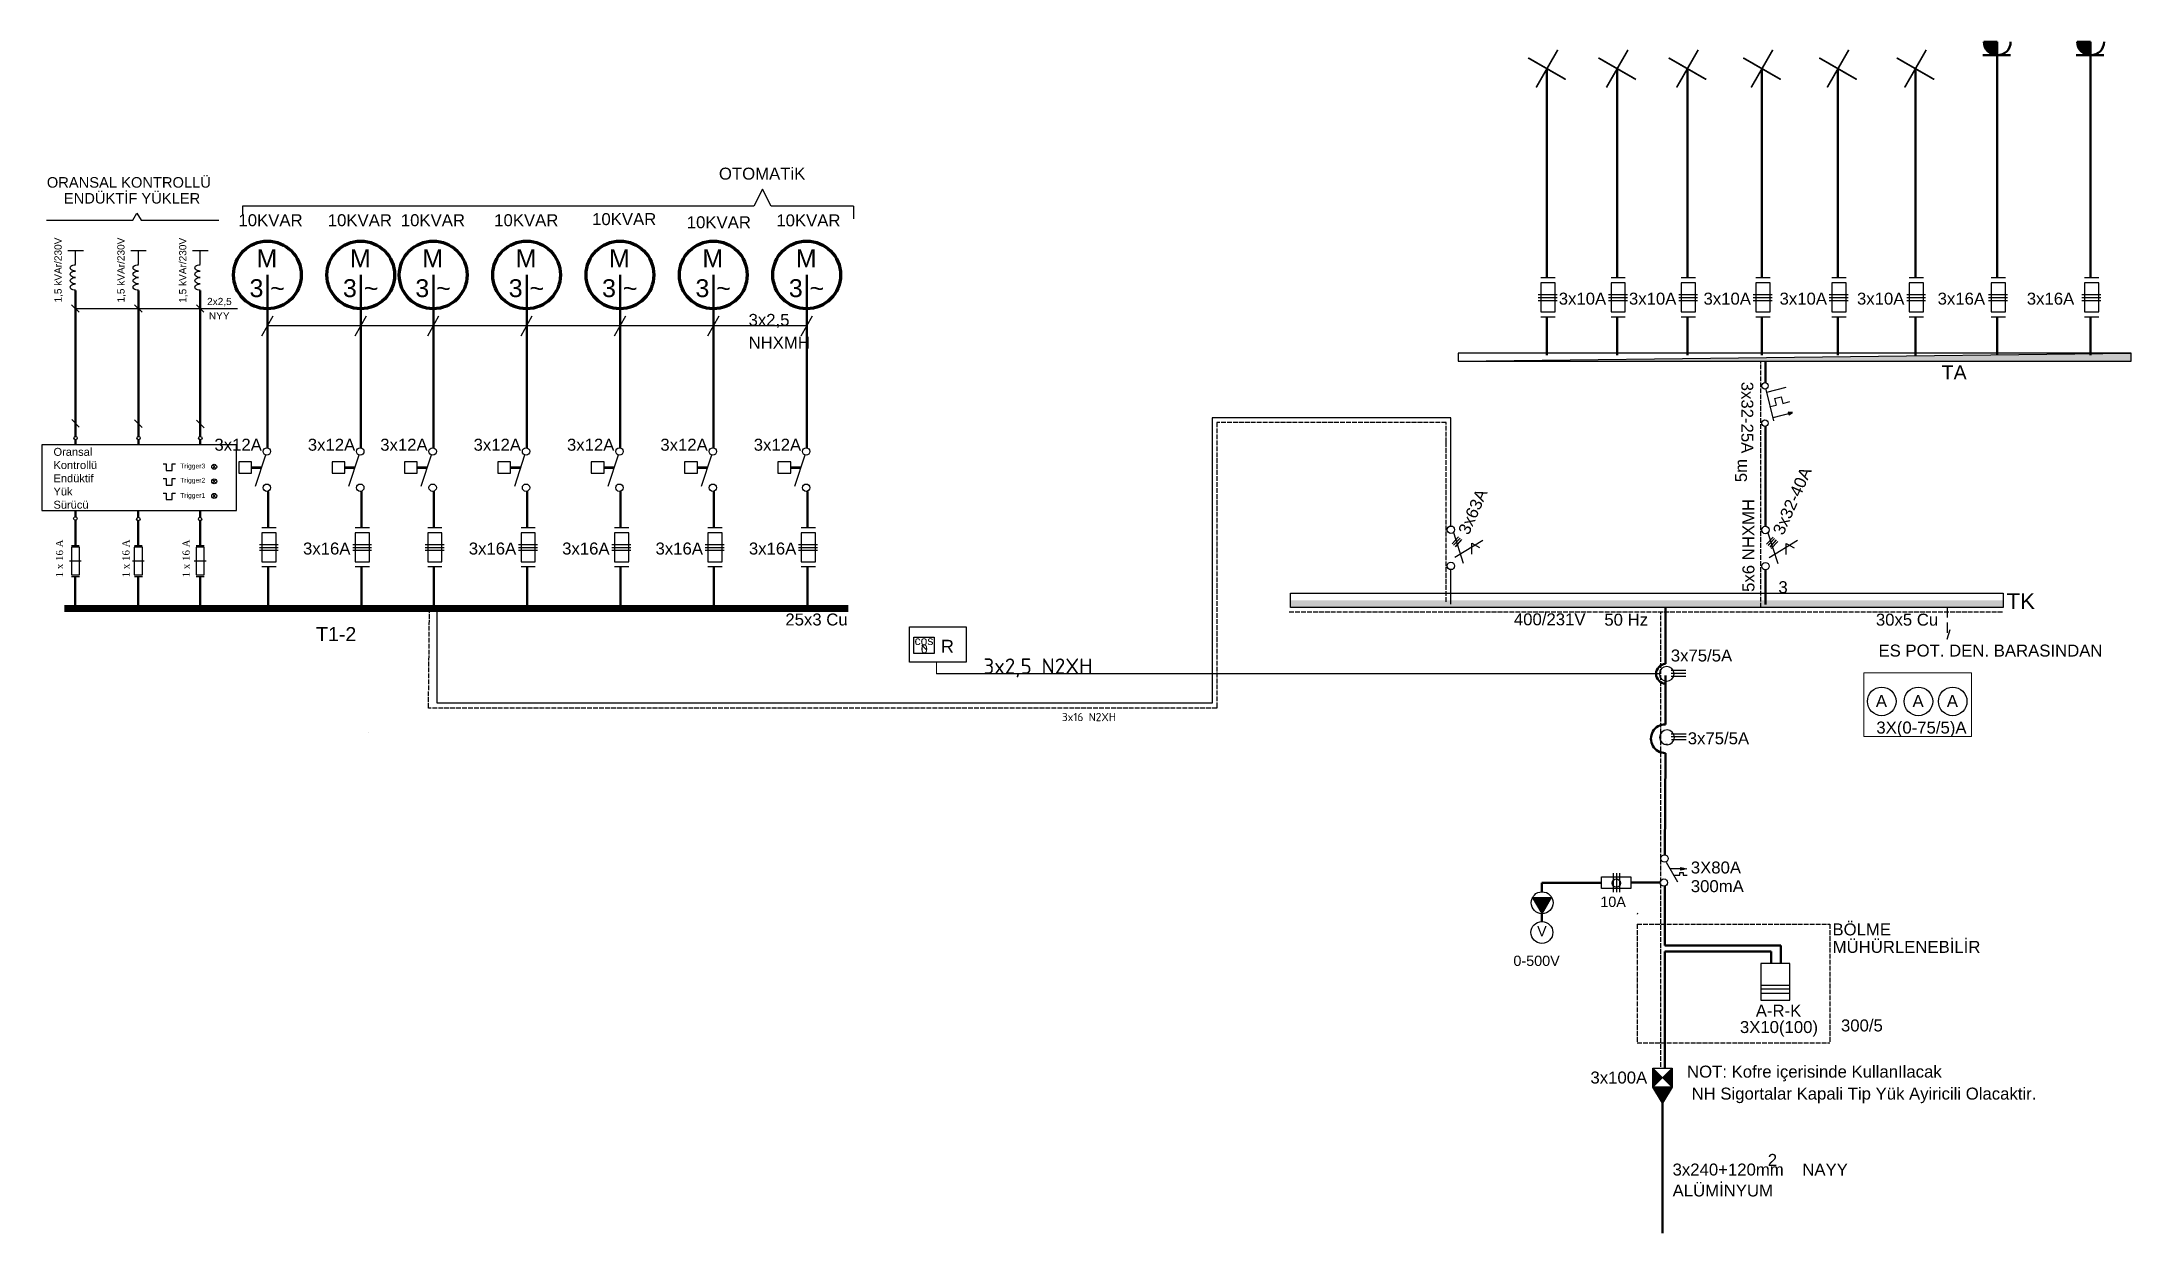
# Model space of a CAD drawing. Header units: millimetres. Extents: x -19303 to 6001, y -2568 to 3403.
# Drawn here: x -6664 to -1399, y -1269 to 1732 of the extents above; entities that cross this region are included whole.
import ezdxf
from ezdxf.enums import TextEntityAlignment as Align

# ---------------------------------------------------------------- set-up
doc = ezdxf.new("R2010")
doc.units = ezdxf.units.MM
for name, pattern in [('ACAD_ISO02W100', [15, 12, -3]), ('DASHDOT', [1, 0.5, -0.25, 0, -0.25]), ('DASHED', [19.05, 12.7, -6.35]), ('DASHEDX2', [38.1, 25.4, -12.7])]:
    doc.linetypes.add(name, pattern=pattern)
for name, color, linetype in [('00-KESITYAZI', 7, 'Continuous'), ('AKSESUAR', 7, 'Continuous'), ('AnaHat', 11, 'Continuous'), ('DUZ', 1, 'Continuous'), ('Elektrik T.', 4, 'Continuous'), ('MÝM', 5, 'Continuous'), ('NO3', 3, 'Continuous'), ('PANO', 12, 'Continuous'), ('TopraklamaY.', 3, 'ACAD_ISO02W100'), ('YAZÝ', 7, 'Continuous'), ('ZA', 4, 'DASHEDX2')]:
    doc.layers.add(name, color=color, linetype=linetype)
for name, color, linetype, lineweight in [('EHAT-AYDINLATMA', 1, 'Continuous', 50), ('EHAT-DATA', 120, 'DASHED', 20), ('EHAT-GÜÇ', 140, 'Continuous', 50), ('ELK', 1, 'Continuous', 50), ('ELK035 KESIK', 3, 'ACAD_ISO02W100', 30), ('elk050', 1, 'Continuous', 50), ('GİZLİ IŞIK', 4, 'Continuous', 80), ('I-WALL', 2, 'Continuous', 13), ('OK', 51, 'Continuous', 20), ('Olcu', 7, 'Continuous', 5), ('PRİZ-1', 4, 'Continuous', 50), ('ZİL', 92, 'DASHDOT', 20)]:
    doc.layers.add(name, color=color, linetype=linetype, lineweight=lineweight)
doc.styles.add('CM-TBLK-STY1', font='isocpeur.ttf')
doc.styles.get("Standard").update_dxf_attribs({"font": 'arial.ttf'})
doc.styles.add('style1', font='arial.ttf')
doc.styles.add('TXTX', font='arial.ttf')

msp = doc.modelspace()

# ---------------------------------------------------------------- texts
msp.add_text('2', height=30.2).set_placement((-2314.5, -1099.7, 751.7))
at = {"linetype": 'Continuous', "lineweight": 211, "char_height": 45, "attachment_point": 1}
for insert in [(-6140, 1209, 1503.5), (-5904.7, 1209, 1503.5), (-5722.2, 1209, 1503.5), (-5486.9, 1209, 1503.5), (-5251.7, 1209, 1503.5), (-5016.4, 1209, 1503.5), (-4781.1, 1209, 1503.5)]:
    msp.add_mtext_dynamic_manual_height_columns(' M \\P3 ~', width=146.777, gutter_width=12.5, heights=[0], dxfattribs=dict(at, insert=insert))
at = {"char_height": 35.31, "attachment_point": 1}
for s, insert in [('TA', (-1876.4, 917, 751.7)), ('T1-2', (-5972.5, 257.6, 751.7))]:
    msp.add_mtext_dynamic_manual_height_columns(s, width=193.41, gutter_width=44.1, heights=[0], dxfattribs=dict(at, insert=insert))
at = {"color": 1, "linetype": 'ByBlock', "char_height": 18.155, "width": 211.974, "attachment_point": 3, "rotation": 90}
for insert in [(-6627.9, 478.3, 1503.5), (-6460.6, 478.3, 1503.5), (-6308.8, 478.3, 1503.5)]:
    msp.add_mtext('{\\fTimes New Roman|b0|i0|c162|p18;1 x 16 A}', dxfattribs=dict(at, insert=insert))
at = {"layer": '00-KESITYAZI', "style": 'CM-TBLK-STY1'}
for s, height, p in [('3x2,5 N2XH ', 38.792, (-4290.8, 139.9)), ('3x16 N2XH ', 20.8, (-4093.2, 20.6, 751.7))]:
    msp.add_text(s, height=height, dxfattribs=at).set_placement(p)
at = {"layer": 'AKSESUAR', "style": 'style1'}
for s, height, p in [('ORANSAL KONTROLLÜ', 26.501, (-6650.8, 1364.7, 1503.5)), ('ENDÜKTİF YÜKLER', 26.501, (-6607.8, 1324.6, 1503.5)), ('2x2,5', 18.15, (-6247, 1068.9, 1503.5)), ('NYY', 18.15, (-6242.5, 1032.7, 1503.5))]:
    msp.add_text(s, height=height, dxfattribs=at).set_placement(p)
for p in [(-6613.5, 1075.3, 1503.5), (-6455, 1075.3, 1503.5), (-6299.3, 1074.7, 1503.5)]:
    msp.add_text('1,5 kVAr/230V', height=18.155, rotation=90, dxfattribs=at).set_placement(p)
at = {"layer": 'AnaHat', "insert": (-1712.6, 343), "char_height": 40.06, "attachment_point": 1}
msp.add_mtext_dynamic_manual_height_columns('TK', width=70.874, gutter_width=35.8, heights=[0], dxfattribs=at)
at = {"layer": 'YAZÝ', "linetype": 'ByBlock'}
for s, height, p in [('OTOMATiK', 30.17, (-4957.3, 1384.9, 1503.5)), ('10KVAR', 30.17, (-6167.9, 1267.6, 1503.5)), ('10KVAR', 30.17, (-5942.9, 1267.6, 1503.5)), ('10KVAR', 30.17, (-5758.8, 1267.6, 1503.5)), ('10KVAR', 30.17, (-5523.5, 1267.6, 1503.5)), ('10KVAR', 30.17, (-5276.8, 1270.4, 1503.5)), ('10KVAR', 30.17, (-5038.3, 1262.4, 1503.5)), ('10KVAR', 30.17, (-4812.6, 1267.2, 1503.5)), ('3x10A', 30.17, (-2841.2, 1070, 1503.5)), ('3x10A', 30.17, (-2664.3, 1070, 1503.5)), ('3x10A', 30.17, (-2476.4, 1070, 1503.5)), ('3x10A', 30.17, (-2284.8, 1070, 1503.5)), ('3x10A', 30.17, (-2089.7, 1070, 1503.5)), ('3x16A', 30.17, (-1886.5, 1070, 1503.5)), ('3x16A', 30.17, (-1661.8, 1070, 1503.5)), ('3x2,5', 30.17, (-4882.6, 1016.5, 1503.5)), ('NHXMH', 30.17, (-4882.6, 959.3, 1503.5)), ('3x12A', 30.17, (-6228.5, 702, 1503.5)), ('3x12A', 30.17, (-5993.2, 702, 1503.5)), ('3x12A', 30.17, (-5810.7, 702, 1503.5)), ('3x12A', 30.17, (-5575.5, 702, 1503.5)), ('3x12A', 30.17, (-5340.2, 702, 1503.5)), ('3x12A', 30.17, (-5104.9, 702, 1503.5)), ('3x12A', 30.17, (-4869.6, 702, 1503.5)), ('3x16A', 30.17, (-6005.3, 440.5, 1503.5)), ('3x16A', 30.17, (-5587.6, 440.5, 1503.5)), ('3x16A', 30.17, (-5352.3, 440.5, 1503.5)), ('3x16A', 30.17, (-5117, 440.5, 1503.5)), ('3x16A', 30.17, (-4881.8, 440.5, 1503.5)), ('3', 30.2, (-2287.7, 343)), ('25x3 Cu', 30.17, (-4789.9, 261.7, 1503.5)), ('400/231V', 30.17, (-2954.2, 262.1)), ('50 Hz', 30.17, (-2726.3, 261.2)), ('30x5 Cu', 30.17, (-2042.1, 261.3)), ('ES POT. DEN. BARASINDAN', 30.171, (-2035.5, 183.4)), ('3x75/5A', 30.17, (-2558.8, 171, 375.9)), ('A', 30.2, (-2042.2, 56.2, 751.7)), ('A', 30.2, (-1949.8, 56.2, 751.7)), ('A', 30.2, (-1863.4, 56.2, 751.7)), ('3X(0-75/5)A', 30.171, (-2040.9, -10.5, 751.7)), ('3x75/5A', 30.17, (-2516.1, -37.6, 375.9)), ('3X80A', 30.17, (-2508.4, -363.1)), ('300mA', 30.17, (-2508.4, -410.1)), ('BÖLME', 30.17, (-2151.5, -519, 375.9)), ('MÜHÜRLENEBİLİR', 30.171, (-2151, -563, 375.9)), ('3X10(100)', 30.17, (-2384.7, -765)), ('A-R-K', 30.17, (-2344.7, -723.9)), ('300/5', 30.17, (-2130.1, -761)), ('3x240+120mm    NAYY', 30.171, (-2554.3, -1124)), ('ALÜMİNYUM', 30.17, (-2554.3, -1176.8))]:
    msp.add_text(s, height=height, dxfattribs=at).set_placement(p)
at = {"layer": 'YAZÝ'}
for s, rotation, p in [('3x32-25A', 270, (-2381.1, 875.8, 984.6)), ('5m', 90, (-2367, 622.7, -375.9)), ('3x32-40A', 66.241, (-2275.6, 487)), ('3x63A', 66.241, (-3068.2, 487.7)), ('5x6 NHXMH', 90, (-2348.2, 346.3, -375.9))]:
    msp.add_text(s, height=30.17, rotation=rotation, dxfattribs=at).set_placement(p)
for s, height, p in [('3x100A', 30.17, (-2761.3, -892.2, 375.9)), ('NOT: Kofre içerisinde KullanIlacak', 30.171, (-2518, -877.3, 375.9)), ('NH Sigortalar Kapali Tip Yük Ayiricili Olacaktir.', 30.171, (-2506.6, -932.7, 375.9))]:
    msp.add_text(s, height=height, dxfattribs=at).set_placement(p)
at = {"layer": 'YAZÝ', "linetype": 'ByBlock', "attachment_point": 7}
for s, width, insert, char_height in [('{\\fArial|b0|i0|c162|p34;Oransal Kontrollü \\PEndüktif Yük Sürücü}', 60.872, (-6634, 555.7, 1503.5), 19.969), ('{\\fArial|b0|i0|c162|p34;Trigger3}', 15.038, (-6314.6, 653.7, 1503.5), 12.087), ('{\\fArial|b0|i0|c162|p34;Trigger2}', 15.038, (-6314.6, 617.8, 1503.5), 12.087), ('{\\fArial|b0|i0|c162|p34;Trigger1}', 15.038, (-6314.6, 579.6, 1503.5), 12.087)]:
    msp.add_mtext_dynamic_manual_height_columns(s, width=width, gutter_width=16.2, heights=[0], dxfattribs=dict(at, insert=insert, char_height=char_height))
at = {"layer": 'ZİL', "linetype": 'ByBlock', "lineweight": -2, "style": 'TXTX'}
for s, height, p in [('cos', 21.82, (-4440.6, 223.2, 751.7)), ('0', 21.8, (-4439.8, 202.5, 751.7))]:
    msp.add_text(s, height=height, dxfattribs=at).set_placement(p, align=Align.MIDDLE)
for s, height, p in [('R ', 32.73, (-4398.1, 192.9, 751.7)), ('10A', 25.91, (-2736.5, -447.4)), ('V', 25.9, (-2895.7, -521.3)), ('0-500V', 25.91, (-2955.4, -596))]:
    msp.add_text(s, height=height, dxfattribs=at).set_placement(p)

# ---------------------------------------------------------------- blocks, each defined once
blk = doc.blocks.new('ETANŞ PRİZ')
at = {"layer": 'PRİZ-1'}
blk.add_hatch(color=256, dxfattribs=at).paths.add_polyline_path([(-12, -24), (0, -24), (0, -12, 0.414214)])
for p, q in [((0, -24), (0, 0)), ((11.8, -12), (-12.8, -12)), ((0, -12), (11.8, -12)), ((-12, -24), (0, -24))]:
    blk.add_line(p, q, dxfattribs=at)
blk.add_arc((0, -24), 12, 0, 180, dxfattribs=at)
at = {"layer": 'EHAT-DATA', "flags": 3}
blk.add_attdef('ETANŞ-PRİZ', (24.8, -22.4), '', height=10, dxfattribs=at)
blk = doc.blocks.new('J_ARMATUR')
at = {"layer": 'ELK', "const_width": 1}
for points in [[(9, -9), (-9, 9)], [(-9, -9), (9, 9)]]:
    blk.add_lwpolyline(points, dxfattribs=at)

# ---------------------------------------------------------------- hatches: boundary and pattern name
at = {"true_color": 0xf1eb1f}
h = msp.add_hatch(color=2, dxfattribs=at)
h.dxf.hatch_style = 1
h.paths.add_polyline_path([(-1399.5, 947.8), (-3094.3, 927.7), (-1399.5, 927.7)])
at = {"layer": 'AnaHat'}
h = msp.add_hatch(color=256, dxfattribs=at)
h.dxf.hatch_style = 1
h.paths.add_polyline_path([(-1721.8, 307), (-1721.8, 325), (-3516.7, 325), (-3516.7, 307)])
at = {"layer": 'Olcu'}
h = msp.add_hatch(color=1, dxfattribs=at)
h.paths.add_polyline_path([(-2579.6, -877.5), (-2555.3, -853.2), (-2555.3, -901.7)])
h.paths.add_polyline_path([(-2603.8, -853.2), (-2579.6, -877.5), (-2603.8, -901.7)])
msp.add_hatch(color=1, dxfattribs=at).paths.add_polyline_path([(-2603.8, -901.7), (-2555.3, -901.7), (-2579.6, -942.1)])
at = {"layer": 'PANO'}
h = msp.add_hatch(color=256, dxfattribs=at)
h.paths.add_polyline_path([(-2262.3, 795.5), (-2261.4, 792), (-2251.8, 798.2)])
h.paths.add_polyline_path([(-2251.8, 798.2), (-2263.1, 799), (-2262.3, 795.5)])
at = {"layer": 'ZİL', "linetype": 'ByBlock', "lineweight": -2}
msp.add_hatch(color=256, dxfattribs=at).paths.add_polyline_path([(-2883.3, -464), (-2906.6, -423.6), (-2860.1, -423.6)])

# ---------------------------------------------------------------- linework, layer by layer
at = {"color": 0, "linetype": 'Continuous'}
for p, q in [((-5852.5, 1318.1, 1503.5), (-6157.6, 1318.1, 1503.5)), ((-6157.6, 1318.1, 1503.5), (-6157.6, 1295.3, 1503.5))]:
    msp.add_line(p, q, dxfattribs=at)
at = {"linetype": 'ByBlock'}
msp.add_line((-4618, 1318.1, 1503.5), (-4618, 1285.8, 1503.5), dxfattribs=at)
at = {"color": 3}
for p, q in [((-6558.7, 1205.3, 1503.5), (-6597.8, 1205.3, 1503.5)), ((-6578.3, 1170.7, 1503.5), (-6578.3, 1205.3, 1503.5)), ((-6400.2, 1205.3, 1503.5), (-6439.3, 1205.3, 1503.5)), ((-6419.7, 1170.7, 1503.5), (-6419.7, 1205.3, 1503.5)), ((-6244.5, 1205.3, 1503.5), (-6283.6, 1205.3, 1503.5)), ((-6264.1, 1170.7, 1503.5), (-6264.1, 1205.3, 1503.5)), ((-6578.3, 1083.9, 1503.5), (-6578.3, 1106, 1503.5)), ((-3094.3, 947.8, 751.7), (-3094.3, 927.7, 751.7)), ((-3094.3, 927.7, 751.7), (-1399.5, 947.8, 751.7)), ((-3112.7, 315.6), (-3112.7, 400.4)), ((-2320.1, 314.9), (-2320.1, 399.7)), ((-2572.2, 167.1, 375.9), (-2572.2, 164.7, 375.9)), ((-2572.2, 167.1, 375.9), (-2572.2, 164.7, 375.9)), ((-2572.2, 121.5, 375.9), (-2572.2, 121.6, 375.9)), ((-2572.2, 121.5, 375.9), (-2572.2, 121.6, 375.9)), ((-2572.2, -30.8, 375.9), (-2572.2, -30.7, 375.9)), ((-2572.2, -30.8, 375.9), (-2572.2, -30.7, 375.9))]:
    msp.add_line(p, q, dxfattribs=at)
at = {"color": 7}
for p, q in [((-2850.5, 1137.3, 1503.5), (-2886.3, 1137.3, 1503.5)), ((-2850.5, 1137.3, 1503.5), (-2886.3, 1137.3, 1503.5)), ((-2850.5, 1124.9, 1503.5), (-2886.3, 1124.9, 1503.5)), ((-2850.5, 1124.9, 1503.5), (-2886.3, 1124.9, 1503.5)), ((-2886.3, 1124.9, 1503.5), (-2886.3, 1051.9, 1503.5)), ((-2886.3, 1124.9, 1503.5), (-2886.3, 1051.9, 1503.5)), ((-2850.5, 1051.9, 1503.5), (-2850.5, 1124.9, 1503.5)), ((-2850.5, 1051.9, 1503.5), (-2850.5, 1124.9, 1503.5)), ((-2673.6, 1137.3, 1503.5), (-2709.4, 1137.3, 1503.5)), ((-2673.6, 1137.3, 1503.5), (-2709.4, 1137.3, 1503.5)), ((-2673.6, 1124.9, 1503.5), (-2709.4, 1124.9, 1503.5)), ((-2673.6, 1124.9, 1503.5), (-2709.4, 1124.9, 1503.5)), ((-2709.4, 1124.9, 1503.5), (-2709.4, 1051.9, 1503.5)), ((-2709.4, 1124.9, 1503.5), (-2709.4, 1051.9, 1503.5)), ((-2673.6, 1051.9, 1503.5), (-2673.6, 1124.9, 1503.5)), ((-2673.6, 1051.9, 1503.5), (-2673.6, 1124.9, 1503.5)), ((-2496.6, 1137.3, 1503.5), (-2532.4, 1137.3, 1503.5)), ((-2496.6, 1137.3, 1503.5), (-2532.4, 1137.3, 1503.5)), ((-2496.6, 1124.9, 1503.5), (-2532.4, 1124.9, 1503.5)), ((-2496.6, 1124.9, 1503.5), (-2532.4, 1124.9, 1503.5)), ((-2532.4, 1124.9, 1503.5), (-2532.4, 1051.9, 1503.5)), ((-2532.4, 1124.9, 1503.5), (-2532.4, 1051.9, 1503.5)), ((-2496.6, 1051.9, 1503.5), (-2496.6, 1124.9, 1503.5)), ((-2496.6, 1051.9, 1503.5), (-2496.6, 1124.9, 1503.5)), ((-2308.7, 1137.3, 1503.5), (-2344.5, 1137.3, 1503.5)), ((-2308.7, 1137.3, 1503.5), (-2344.5, 1137.3, 1503.5)), ((-2308.7, 1124.9, 1503.5), (-2344.5, 1124.9, 1503.5)), ((-2308.7, 1124.9, 1503.5), (-2344.5, 1124.9, 1503.5)), ((-2344.5, 1124.9, 1503.5), (-2344.5, 1051.9, 1503.5)), ((-2344.5, 1124.9, 1503.5), (-2344.5, 1051.9, 1503.5)), ((-2308.7, 1051.9, 1503.5), (-2308.7, 1124.9, 1503.5)), ((-2308.7, 1051.9, 1503.5), (-2308.7, 1124.9, 1503.5)), ((-2117.2, 1137.3, 1503.5), (-2153, 1137.3, 1503.5)), ((-2117.2, 1137.3, 1503.5), (-2153, 1137.3, 1503.5)), ((-2117.2, 1124.9, 1503.5), (-2153, 1124.9, 1503.5)), ((-2117.2, 1124.9, 1503.5), (-2153, 1124.9, 1503.5)), ((-2153, 1124.9, 1503.5), (-2153, 1051.9, 1503.5)), ((-2153, 1124.9, 1503.5), (-2153, 1051.9, 1503.5)), ((-2117.2, 1051.9, 1503.5), (-2117.2, 1124.9, 1503.5)), ((-2117.2, 1051.9, 1503.5), (-2117.2, 1124.9, 1503.5)), ((-1922, 1137.3, 1503.5), (-1957.9, 1137.3, 1503.5)), ((-1922, 1137.3, 1503.5), (-1957.9, 1137.3, 1503.5)), ((-1922, 1124.9, 1503.5), (-1957.9, 1124.9, 1503.5)), ((-1922, 1124.9, 1503.5), (-1957.9, 1124.9, 1503.5)), ((-1957.9, 1124.9, 1503.5), (-1957.9, 1051.9, 1503.5)), ((-1957.9, 1124.9, 1503.5), (-1957.9, 1051.9, 1503.5)), ((-1922, 1051.9, 1503.5), (-1922, 1124.9, 1503.5)), ((-1922, 1051.9, 1503.5), (-1922, 1124.9, 1503.5)), ((-1715.9, 1137.3, 1503.5), (-1751.7, 1137.3, 1503.5)), ((-1715.9, 1137.3, 1503.5), (-1751.7, 1137.3, 1503.5)), ((-1715.9, 1124.9, 1503.5), (-1751.7, 1124.9, 1503.5)), ((-1715.9, 1124.9, 1503.5), (-1751.7, 1124.9, 1503.5)), ((-1751.7, 1124.9, 1503.5), (-1751.7, 1051.9, 1503.5)), ((-1751.7, 1124.9, 1503.5), (-1751.7, 1051.9, 1503.5)), ((-1715.9, 1051.9, 1503.5), (-1715.9, 1124.9, 1503.5)), ((-1715.9, 1051.9, 1503.5), (-1715.9, 1124.9, 1503.5)), ((-1480.7, 1137.3, 1503.5), (-1516.5, 1137.3, 1503.5)), ((-1480.7, 1137.3, 1503.5), (-1516.5, 1137.3, 1503.5)), ((-1516.5, 1124.9, 1503.5), (-1516.5, 1051.9, 1503.5)), ((-1516.5, 1124.9, 1503.5), (-1516.5, 1051.9, 1503.5)), ((-1480.7, 1124.9, 1503.5), (-1516.5, 1124.9, 1503.5)), ((-1480.7, 1124.9, 1503.5), (-1516.5, 1124.9, 1503.5)), ((-1480.7, 1051.9, 1503.5), (-1480.7, 1124.9, 1503.5)), ((-1480.7, 1051.9, 1503.5), (-1480.7, 1124.9, 1503.5)), ((-2845.2, 1094.6, 1503.5), (-2892.8, 1094.6, 1503.5)), ((-2845.2, 1094.6, 1503.5), (-2892.8, 1094.6, 1503.5)), ((-2845.2, 1087.1, 1503.5), (-2892.8, 1087.1, 1503.5)), ((-2845.2, 1087.1, 1503.5), (-2892.8, 1087.1, 1503.5)), ((-2845.2, 1079.7, 1503.5), (-2892.8, 1079.7, 1503.5)), ((-2845.2, 1079.7, 1503.5), (-2892.8, 1079.7, 1503.5)), ((-2668.2, 1094.6, 1503.5), (-2715.9, 1094.6, 1503.5)), ((-2668.2, 1094.6, 1503.5), (-2715.9, 1094.6, 1503.5)), ((-2668.2, 1087.1, 1503.5), (-2715.9, 1087.1, 1503.5)), ((-2668.2, 1087.1, 1503.5), (-2715.9, 1087.1, 1503.5)), ((-2668.2, 1079.7, 1503.5), (-2715.9, 1079.7, 1503.5)), ((-2668.2, 1079.7, 1503.5), (-2715.9, 1079.7, 1503.5)), ((-2491.3, 1094.6, 1503.5), (-2539, 1094.6, 1503.5)), ((-2491.3, 1094.6, 1503.5), (-2539, 1094.6, 1503.5)), ((-2491.3, 1087.1, 1503.5), (-2539, 1087.1, 1503.5)), ((-2491.3, 1087.1, 1503.5), (-2539, 1087.1, 1503.5)), ((-2491.3, 1079.7, 1503.5), (-2539, 1079.7, 1503.5)), ((-2491.3, 1079.7, 1503.5), (-2539, 1079.7, 1503.5)), ((-2303.4, 1094.6, 1503.5), (-2351.1, 1094.6, 1503.5)), ((-2303.4, 1094.6, 1503.5), (-2351.1, 1094.6, 1503.5)), ((-2303.4, 1087.1, 1503.5), (-2351.1, 1087.1, 1503.5)), ((-2303.4, 1087.1, 1503.5), (-2351.1, 1087.1, 1503.5)), ((-2303.4, 1079.7, 1503.5), (-2351.1, 1079.7, 1503.5)), ((-2303.4, 1079.7, 1503.5), (-2351.1, 1079.7, 1503.5)), ((-2111.9, 1094.6, 1503.5), (-2159.6, 1094.6, 1503.5)), ((-2111.9, 1094.6, 1503.5), (-2159.6, 1094.6, 1503.5)), ((-2111.9, 1087.1, 1503.5), (-2159.6, 1087.1, 1503.5)), ((-2111.9, 1087.1, 1503.5), (-2159.6, 1087.1, 1503.5)), ((-2111.9, 1079.7, 1503.5), (-2159.6, 1079.7, 1503.5)), ((-2111.9, 1079.7, 1503.5), (-2159.6, 1079.7, 1503.5)), ((-1916.7, 1094.6, 1503.5), (-1964.4, 1094.6, 1503.5)), ((-1916.7, 1094.6, 1503.5), (-1964.4, 1094.6, 1503.5)), ((-1916.7, 1087.1, 1503.5), (-1964.4, 1087.1, 1503.5)), ((-1916.7, 1087.1, 1503.5), (-1964.4, 1087.1, 1503.5)), ((-1916.7, 1079.7, 1503.5), (-1964.4, 1079.7, 1503.5)), ((-1916.7, 1079.7, 1503.5), (-1964.4, 1079.7, 1503.5)), ((-1710.6, 1094.6, 1503.5), (-1758.3, 1094.6, 1503.5)), ((-1710.6, 1094.6, 1503.5), (-1758.3, 1094.6, 1503.5)), ((-1710.6, 1087.1, 1503.5), (-1758.3, 1087.1, 1503.5)), ((-1710.6, 1087.1, 1503.5), (-1758.3, 1087.1, 1503.5)), ((-1710.6, 1079.7, 1503.5), (-1758.3, 1079.7, 1503.5)), ((-1710.6, 1079.7, 1503.5), (-1758.3, 1079.7, 1503.5)), ((-1475.3, 1094.6, 1503.5), (-1523, 1094.6, 1503.5)), ((-1475.3, 1094.6, 1503.5), (-1523, 1094.6, 1503.5)), ((-1475.3, 1087.1, 1503.5), (-1523, 1087.1, 1503.5)), ((-1475.3, 1087.1, 1503.5), (-1523, 1087.1, 1503.5)), ((-1475.3, 1079.7, 1503.5), (-1523, 1079.7, 1503.5)), ((-1475.3, 1079.7, 1503.5), (-1523, 1079.7, 1503.5)), ((-2886.3, 1051.9, 1503.5), (-2850.5, 1051.9, 1503.5)), ((-2886.3, 1051.9, 1503.5), (-2850.5, 1051.9, 1503.5)), ((-2886.3, 1039.5, 1503.5), (-2850.5, 1039.5, 1503.5)), ((-2886.3, 1039.5, 1503.5), (-2850.5, 1039.5, 1503.5)), ((-2709.4, 1051.9, 1503.5), (-2673.6, 1051.9, 1503.5)), ((-2709.4, 1051.9, 1503.5), (-2673.6, 1051.9, 1503.5)), ((-2709.4, 1039.5, 1503.5), (-2673.6, 1039.5, 1503.5)), ((-2709.4, 1039.5, 1503.5), (-2673.6, 1039.5, 1503.5)), ((-2532.4, 1051.9, 1503.5), (-2496.6, 1051.9, 1503.5)), ((-2532.4, 1051.9, 1503.5), (-2496.6, 1051.9, 1503.5)), ((-2532.4, 1039.5, 1503.5), (-2496.6, 1039.5, 1503.5)), ((-2532.4, 1039.5, 1503.5), (-2496.6, 1039.5, 1503.5)), ((-2344.5, 1051.9, 1503.5), (-2308.7, 1051.9, 1503.5)), ((-2344.5, 1051.9, 1503.5), (-2308.7, 1051.9, 1503.5)), ((-2344.5, 1039.5, 1503.5), (-2308.7, 1039.5, 1503.5)), ((-2344.5, 1039.5, 1503.5), (-2308.7, 1039.5, 1503.5)), ((-2153, 1051.9, 1503.5), (-2117.2, 1051.9, 1503.5)), ((-2153, 1051.9, 1503.5), (-2117.2, 1051.9, 1503.5)), ((-2153, 1039.5, 1503.5), (-2117.2, 1039.5, 1503.5)), ((-2153, 1039.5, 1503.5), (-2117.2, 1039.5, 1503.5)), ((-1957.9, 1051.9, 1503.5), (-1922, 1051.9, 1503.5)), ((-1957.9, 1051.9, 1503.5), (-1922, 1051.9, 1503.5)), ((-1957.9, 1039.5, 1503.5), (-1922, 1039.5, 1503.5)), ((-1957.9, 1039.5, 1503.5), (-1922, 1039.5, 1503.5)), ((-1751.7, 1051.9, 1503.5), (-1715.9, 1051.9, 1503.5)), ((-1751.7, 1051.9, 1503.5), (-1715.9, 1051.9, 1503.5)), ((-1751.7, 1039.5, 1503.5), (-1715.9, 1039.5, 1503.5)), ((-1751.7, 1039.5, 1503.5), (-1715.9, 1039.5, 1503.5)), ((-1516.5, 1051.9, 1503.5), (-1480.7, 1051.9, 1503.5)), ((-1516.5, 1051.9, 1503.5), (-1480.7, 1051.9, 1503.5)), ((-1516.5, 1039.5, 1503.5), (-1480.7, 1039.5, 1503.5)), ((-1516.5, 1039.5, 1503.5), (-1480.7, 1039.5, 1503.5)), ((-6099.8, 690.9, 1503.5), (-6125.7, 611.6, 1503.5)), ((-6099.8, 690.9, 1503.5), (-6125.7, 611.6, 1503.5)), ((-5864.5, 690.9, 1503.5), (-5890.4, 611.6, 1503.5)), ((-5864.5, 690.9, 1503.5), (-5890.4, 611.6, 1503.5)), ((-5682, 690.9, 1503.5), (-5708, 611.6, 1503.5)), ((-5682, 690.9, 1503.5), (-5708, 611.6, 1503.5)), ((-5446.8, 690.9, 1503.5), (-5472.7, 611.6, 1503.5)), ((-5446.8, 690.9, 1503.5), (-5472.7, 611.6, 1503.5)), ((-5211.5, 690.9, 1503.5), (-5237.4, 611.6, 1503.5)), ((-5211.5, 690.9, 1503.5), (-5237.4, 611.6, 1503.5)), ((-4976.2, 690.9, 1503.5), (-5002.1, 611.6, 1503.5)), ((-4976.2, 690.9, 1503.5), (-5002.1, 611.6, 1503.5)), ((-4740.9, 690.9, 1503.5), (-4766.9, 611.6, 1503.5)), ((-4740.9, 690.9, 1503.5), (-4766.9, 611.6, 1503.5)), ((-6135.1, 661.3, 1503.5), (-6110.4, 661.3, 1503.5)), ((-6135.1, 661.3, 1503.5), (-6110.4, 661.3, 1503.5)), ((-6135.1, 658.1, 1503.5), (-6111.5, 658.1, 1503.5)), ((-6135.1, 658.1, 1503.5), (-6111.5, 658.1, 1503.5)), ((-5899.8, 661.3, 1503.5), (-5875.1, 661.3, 1503.5)), ((-5899.8, 661.3, 1503.5), (-5875.1, 661.3, 1503.5)), ((-5899.8, 658.1, 1503.5), (-5876.2, 658.1, 1503.5)), ((-5899.8, 658.1, 1503.5), (-5876.2, 658.1, 1503.5)), ((-5717.4, 661.3, 1503.5), (-5692.7, 661.3, 1503.5)), ((-5717.4, 661.3, 1503.5), (-5692.7, 661.3, 1503.5)), ((-5717.4, 658.1, 1503.5), (-5693.7, 658.1, 1503.5)), ((-5717.4, 658.1, 1503.5), (-5693.7, 658.1, 1503.5)), ((-5482.1, 661.3, 1503.5), (-5457.4, 661.3, 1503.5)), ((-5482.1, 661.3, 1503.5), (-5457.4, 661.3, 1503.5)), ((-5482.1, 658.1, 1503.5), (-5458.5, 658.1, 1503.5)), ((-5482.1, 658.1, 1503.5), (-5458.5, 658.1, 1503.5)), ((-5246.8, 661.3, 1503.5), (-5222.1, 661.3, 1503.5)), ((-5246.8, 661.3, 1503.5), (-5222.1, 661.3, 1503.5)), ((-5246.8, 658.1, 1503.5), (-5223.2, 658.1, 1503.5)), ((-5246.8, 658.1, 1503.5), (-5223.2, 658.1, 1503.5)), ((-5011.6, 661.3, 1503.5), (-4986.9, 661.3, 1503.5)), ((-5011.6, 661.3, 1503.5), (-4986.9, 661.3, 1503.5)), ((-5011.6, 658.1, 1503.5), (-4987.9, 658.1, 1503.5)), ((-5011.6, 658.1, 1503.5), (-4987.9, 658.1, 1503.5)), ((-4776.3, 661.3, 1503.5), (-4751.6, 661.3, 1503.5)), ((-4776.3, 661.3, 1503.5), (-4751.6, 661.3, 1503.5)), ((-4776.3, 658.1, 1503.5), (-4752.6, 658.1, 1503.5)), ((-4776.3, 658.1, 1503.5), (-4752.6, 658.1, 1503.5)), ((-6073, 507.8, 1503.5), (-6108.8, 507.8, 1503.5)), ((-6073, 507.8, 1503.5), (-6108.8, 507.8, 1503.5)), ((-6073, 495.4, 1503.5), (-6108.8, 495.4, 1503.5)), ((-6073, 495.4, 1503.5), (-6108.8, 495.4, 1503.5)), ((-6108.8, 495.4, 1503.5), (-6108.8, 422.4, 1503.5)), ((-6108.8, 495.4, 1503.5), (-6108.8, 422.4, 1503.5)), ((-6073, 422.4, 1503.5), (-6073, 495.4, 1503.5)), ((-6073, 422.4, 1503.5), (-6073, 495.4, 1503.5)), ((-5837.7, 507.8, 1503.5), (-5873.5, 507.8, 1503.5)), ((-5837.7, 507.8, 1503.5), (-5873.5, 507.8, 1503.5)), ((-5837.7, 495.4, 1503.5), (-5873.5, 495.4, 1503.5)), ((-5837.7, 495.4, 1503.5), (-5873.5, 495.4, 1503.5)), ((-5873.5, 495.4, 1503.5), (-5873.5, 422.4, 1503.5)), ((-5873.5, 495.4, 1503.5), (-5873.5, 422.4, 1503.5)), ((-5837.7, 422.4, 1503.5), (-5837.7, 495.4, 1503.5)), ((-5837.7, 422.4, 1503.5), (-5837.7, 495.4, 1503.5)), ((-5655.2, 507.8, 1503.5), (-5691, 507.8, 1503.5)), ((-5655.2, 507.8, 1503.5), (-5691, 507.8, 1503.5)), ((-5655.2, 495.4, 1503.5), (-5691, 495.4, 1503.5)), ((-5655.2, 495.4, 1503.5), (-5691, 495.4, 1503.5)), ((-5691, 495.4, 1503.5), (-5691, 422.4, 1503.5)), ((-5691, 495.4, 1503.5), (-5691, 422.4, 1503.5)), ((-5655.2, 422.4, 1503.5), (-5655.2, 495.4, 1503.5)), ((-5655.2, 422.4, 1503.5), (-5655.2, 495.4, 1503.5)), ((-5420, 507.8, 1503.5), (-5455.8, 507.8, 1503.5)), ((-5420, 507.8, 1503.5), (-5455.8, 507.8, 1503.5)), ((-5420, 495.4, 1503.5), (-5455.8, 495.4, 1503.5)), ((-5420, 495.4, 1503.5), (-5455.8, 495.4, 1503.5)), ((-5455.8, 495.4, 1503.5), (-5455.8, 422.4, 1503.5)), ((-5455.8, 495.4, 1503.5), (-5455.8, 422.4, 1503.5)), ((-5420, 422.4, 1503.5), (-5420, 495.4, 1503.5)), ((-5420, 422.4, 1503.5), (-5420, 495.4, 1503.5)), ((-5184.7, 507.8, 1503.5), (-5220.5, 507.8, 1503.5)), ((-5184.7, 507.8, 1503.5), (-5220.5, 507.8, 1503.5)), ((-5184.7, 495.4, 1503.5), (-5220.5, 495.4, 1503.5)), ((-5184.7, 495.4, 1503.5), (-5220.5, 495.4, 1503.5)), ((-5220.5, 495.4, 1503.5), (-5220.5, 422.4, 1503.5)), ((-5220.5, 495.4, 1503.5), (-5220.5, 422.4, 1503.5)), ((-5184.7, 422.4, 1503.5), (-5184.7, 495.4, 1503.5)), ((-5184.7, 422.4, 1503.5), (-5184.7, 495.4, 1503.5)), ((-4949.4, 507.8, 1503.5), (-4985.2, 507.8, 1503.5)), ((-4949.4, 507.8, 1503.5), (-4985.2, 507.8, 1503.5)), ((-4949.4, 495.4, 1503.5), (-4985.2, 495.4, 1503.5)), ((-4949.4, 495.4, 1503.5), (-4985.2, 495.4, 1503.5)), ((-4985.2, 495.4, 1503.5), (-4985.2, 422.4, 1503.5)), ((-4985.2, 495.4, 1503.5), (-4985.2, 422.4, 1503.5)), ((-4949.4, 422.4, 1503.5), (-4949.4, 495.4, 1503.5)), ((-4949.4, 422.4, 1503.5), (-4949.4, 495.4, 1503.5)), ((-4714.1, 507.8, 1503.5), (-4749.9, 507.8, 1503.5)), ((-4714.1, 507.8, 1503.5), (-4749.9, 507.8, 1503.5)), ((-4714.1, 495.4, 1503.5), (-4749.9, 495.4, 1503.5)), ((-4714.1, 495.4, 1503.5), (-4749.9, 495.4, 1503.5)), ((-4749.9, 495.4, 1503.5), (-4749.9, 422.4, 1503.5)), ((-4749.9, 495.4, 1503.5), (-4749.9, 422.4, 1503.5)), ((-4714.1, 422.4, 1503.5), (-4714.1, 495.4, 1503.5)), ((-4714.1, 422.4, 1503.5), (-4714.1, 495.4, 1503.5)), ((-3093.8, 485.2), (-3110.1, 467.4)), ((-3093.8, 485.2), (-3110.1, 467.4)), ((-3106.6, 496.3), (-3081.8, 418.9)), ((-3089.9, 481.6), (-3106.3, 463.9)), ((-3089.9, 481.6), (-3105, 465.3)), ((-3085.9, 477.9), (-3102.2, 460.2)), ((-3085.9, 477.9), (-3100.1, 462.5)), ((-2301.2, 484.4), (-2317.5, 466.7)), ((-2301.2, 484.4), (-2317.5, 466.7)), ((-2314, 495.5), (-2289.2, 418.1)), ((-2297.3, 480.9), (-2313.7, 463.1)), ((-2297.3, 480.9), (-2312.4, 464.5)), ((-2293.3, 477.2), (-2309.7, 459.4)), ((-2293.3, 477.2), (-2307.5, 461.7)), ((-6067.6, 465.1, 1503.5), (-6115.3, 465.1, 1503.5)), ((-6067.6, 465.1, 1503.5), (-6115.3, 465.1, 1503.5)), ((-6067.6, 457.6, 1503.5), (-6115.3, 457.6, 1503.5)), ((-6067.6, 457.6, 1503.5), (-6115.3, 457.6, 1503.5)), ((-6067.6, 450.2, 1503.5), (-6115.3, 450.2, 1503.5)), ((-6067.6, 450.2, 1503.5), (-6115.3, 450.2, 1503.5)), ((-6108.8, 422.4, 1503.5), (-6073, 422.4, 1503.5)), ((-6108.8, 422.4, 1503.5), (-6073, 422.4, 1503.5)), ((-5832.4, 465.1, 1503.5), (-5880, 465.1, 1503.5)), ((-5832.4, 465.1, 1503.5), (-5880, 465.1, 1503.5)), ((-5832.4, 457.6, 1503.5), (-5880, 457.6, 1503.5)), ((-5832.4, 457.6, 1503.5), (-5880, 457.6, 1503.5)), ((-5832.4, 450.2, 1503.5), (-5880, 450.2, 1503.5)), ((-5832.4, 450.2, 1503.5), (-5880, 450.2, 1503.5)), ((-5873.5, 422.4, 1503.5), (-5837.7, 422.4, 1503.5)), ((-5873.5, 422.4, 1503.5), (-5837.7, 422.4, 1503.5)), ((-5649.9, 465.1, 1503.5), (-5697.6, 465.1, 1503.5)), ((-5649.9, 465.1, 1503.5), (-5697.6, 465.1, 1503.5)), ((-5649.9, 457.6, 1503.5), (-5697.6, 457.6, 1503.5)), ((-5649.9, 457.6, 1503.5), (-5697.6, 457.6, 1503.5)), ((-5649.9, 450.2, 1503.5), (-5697.6, 450.2, 1503.5)), ((-5649.9, 450.2, 1503.5), (-5697.6, 450.2, 1503.5)), ((-5691, 422.4, 1503.5), (-5655.2, 422.4, 1503.5)), ((-5691, 422.4, 1503.5), (-5655.2, 422.4, 1503.5)), ((-5414.6, 465.1, 1503.5), (-5462.3, 465.1, 1503.5)), ((-5414.6, 465.1, 1503.5), (-5462.3, 465.1, 1503.5)), ((-5414.6, 457.6, 1503.5), (-5462.3, 457.6, 1503.5)), ((-5414.6, 457.6, 1503.5), (-5462.3, 457.6, 1503.5)), ((-5414.6, 450.2, 1503.5), (-5462.3, 450.2, 1503.5)), ((-5414.6, 450.2, 1503.5), (-5462.3, 450.2, 1503.5)), ((-5455.8, 422.4, 1503.5), (-5420, 422.4, 1503.5)), ((-5455.8, 422.4, 1503.5), (-5420, 422.4, 1503.5)), ((-5179.3, 465.1, 1503.5), (-5227, 465.1, 1503.5)), ((-5179.3, 465.1, 1503.5), (-5227, 465.1, 1503.5)), ((-5179.3, 457.6, 1503.5), (-5227, 457.6, 1503.5)), ((-5179.3, 457.6, 1503.5), (-5227, 457.6, 1503.5)), ((-5179.3, 450.2, 1503.5), (-5227, 450.2, 1503.5)), ((-5179.3, 450.2, 1503.5), (-5227, 450.2, 1503.5)), ((-5220.5, 422.4, 1503.5), (-5184.7, 422.4, 1503.5)), ((-5220.5, 422.4, 1503.5), (-5184.7, 422.4, 1503.5)), ((-4944.1, 465.1, 1503.5), (-4991.8, 465.1, 1503.5)), ((-4944.1, 465.1, 1503.5), (-4991.8, 465.1, 1503.5)), ((-4944.1, 457.6, 1503.5), (-4991.8, 457.6, 1503.5)), ((-4944.1, 457.6, 1503.5), (-4991.8, 457.6, 1503.5)), ((-4944.1, 450.2, 1503.5), (-4991.8, 450.2, 1503.5)), ((-4944.1, 450.2, 1503.5), (-4991.8, 450.2, 1503.5)), ((-4985.2, 422.4, 1503.5), (-4949.4, 422.4, 1503.5)), ((-4985.2, 422.4, 1503.5), (-4949.4, 422.4, 1503.5)), ((-4708.8, 465.1, 1503.5), (-4756.5, 465.1, 1503.5)), ((-4708.8, 465.1, 1503.5), (-4756.5, 465.1, 1503.5)), ((-4708.8, 457.6, 1503.5), (-4756.5, 457.6, 1503.5)), ((-4708.8, 457.6, 1503.5), (-4756.5, 457.6, 1503.5)), ((-4708.8, 450.2, 1503.5), (-4756.5, 450.2, 1503.5)), ((-4708.8, 450.2, 1503.5), (-4756.5, 450.2, 1503.5)), ((-4749.9, 422.4, 1503.5), (-4714.1, 422.4, 1503.5)), ((-4749.9, 422.4, 1503.5), (-4714.1, 422.4, 1503.5)), ((-2289.3, 473.5), (-2305.6, 455.7)), ((-6108.8, 410, 1503.5), (-6073, 410, 1503.5)), ((-6108.8, 410, 1503.5), (-6073, 410, 1503.5)), ((-5873.5, 410, 1503.5), (-5837.7, 410, 1503.5)), ((-5873.5, 410, 1503.5), (-5837.7, 410, 1503.5)), ((-5691, 410, 1503.5), (-5655.2, 410, 1503.5)), ((-5691, 410, 1503.5), (-5655.2, 410, 1503.5)), ((-5455.8, 410, 1503.5), (-5420, 410, 1503.5)), ((-5455.8, 410, 1503.5), (-5420, 410, 1503.5)), ((-5220.5, 410, 1503.5), (-5184.7, 410, 1503.5)), ((-5220.5, 410, 1503.5), (-5184.7, 410, 1503.5)), ((-4985.2, 410, 1503.5), (-4949.4, 410, 1503.5)), ((-4985.2, 410, 1503.5), (-4949.4, 410, 1503.5)), ((-4749.9, 410, 1503.5), (-4714.1, 410, 1503.5)), ((-4749.9, 410, 1503.5), (-4714.1, 410, 1503.5)), ((-2558.3, 149, 375.9), (-2520.9, 149, 375.9)), ((-2558.3, 149, 375.9), (-2520.9, 149, 375.9)), ((-2558.3, 141.9, 375.9), (-2520.9, 141.9, 375.9)), ((-2557.6, -11, 375.9), (-2520.2, -11, 375.9)), ((-2557.6, -11, 375.9), (-2520.2, -11, 375.9)), ((-2557.6, -18.1, 375.9), (-2520.2, -18.1, 375.9))]:
    msp.add_line(p, q, dxfattribs=at)
at = {"color": 4, "linetype": 'Continuous'}
for p, q in [((-5859.4, 1016.5, 1503.5), (-6094.7, 1016.5, 1503.5)), ((-5676.9, 1016.5, 1503.5), (-5859.4, 1016.5, 1503.5))]:
    msp.add_line(p, q, dxfattribs=at)
at = {"color": 1}
for p, q in [((-2603.8, -853.2), (-2555.3, -901.7)), ((-2555.3, -853.2), (-2603.8, -901.7)), ((-2603.8, -853.2), (-2555.3, -853.2)), ((-2603.8, -901.7), (-2603.8, -853.2)), ((-2555.3, -853.2), (-2555.3, -901.7)), ((-2579.6, -942.1), (-2603.8, -901.7)), ((-2555.3, -901.7), (-2603.8, -901.7)), ((-2555.3, -901.7), (-2579.6, -942.1))]:
    msp.add_line(p, q, dxfattribs=at)
at = {"linetype": 'ByBlock', "elevation": 1503.5}
msp.add_lwpolyline([(-6663.5, 551), (-6172.5, 551), (-6172.6, 717), (-6663.5, 716.8)], close=True, dxfattribs=at)
at = {"color": 7, "elevation": 1503.5}
for points in [[(-6135.1, 645.3), (-6135.1, 674.1), (-6167.4, 674.1), (-6167.4, 645.3)], [(-6135.1, 645.3), (-6135.1, 674.1), (-6167.4, 674.1), (-6167.4, 645.3)], [(-5899.8, 645.3), (-5899.8, 674.1), (-5932.1, 674.1), (-5932.1, 645.3)], [(-5899.8, 645.3), (-5899.8, 674.1), (-5932.1, 674.1), (-5932.1, 645.3)], [(-5717.4, 645.3), (-5717.4, 674.1), (-5749.6, 674.1), (-5749.6, 645.3)], [(-5717.4, 645.3), (-5717.4, 674.1), (-5749.6, 674.1), (-5749.6, 645.3)], [(-5482.1, 645.3), (-5482.1, 674.1), (-5514.3, 674.1), (-5514.3, 645.3)], [(-5482.1, 645.3), (-5482.1, 674.1), (-5514.3, 674.1), (-5514.3, 645.3)], [(-5246.8, 645.3), (-5246.8, 674.1), (-5279.1, 674.1), (-5279.1, 645.3)], [(-5246.8, 645.3), (-5246.8, 674.1), (-5279.1, 674.1), (-5279.1, 645.3)], [(-5011.6, 645.3), (-5011.6, 674.1), (-5043.8, 674.1), (-5043.8, 645.3)], [(-5011.6, 645.3), (-5011.6, 674.1), (-5043.8, 674.1), (-5043.8, 645.3)], [(-4776.3, 645.3), (-4776.3, 674.1), (-4808.5, 674.1), (-4808.5, 645.3)], [(-4776.3, 645.3), (-4776.3, 674.1), (-4808.5, 674.1), (-4808.5, 645.3)]]:
    msp.add_lwpolyline(points, close=True, dxfattribs=at)
at = {"linetype": 'Continuous', "lineweight": 211}
for centre in [(-6095, 1144.9, 1503.5), (-5859.7, 1144.9, 1503.5), (-5677.3, 1144.9, 1503.5), (-5442, 1144.9, 1503.5), (-5206.7, 1144.9, 1503.5), (-4971.5, 1144.9, 1503.5), (-4736.2, 1144.9, 1503.5)]:
    msp.add_circle(centre, 85.3, dxfattribs=at)
at = {"color": 7}
for centre in [(-6096.3, 700.2, 1503.5), (-6096.3, 700.2, 1503.5), (-5861, 700.2, 1503.5), (-5861, 700.2, 1503.5), (-5678.6, 700.2, 1503.5), (-5678.6, 700.2, 1503.5), (-5443.3, 700.2, 1503.5), (-5443.3, 700.2, 1503.5), (-5208, 700.2, 1503.5), (-5208, 700.2, 1503.5), (-4972.7, 700.2, 1503.5), (-4972.7, 700.2, 1503.5), (-4737.5, 700.2, 1503.5), (-4737.5, 700.2, 1503.5), (-6096.3, 608.8, 1503.5), (-6096.3, 608.8, 1503.5), (-5861, 608.8, 1503.5), (-5861, 608.8, 1503.5), (-5678.6, 608.8, 1503.5), (-5678.6, 608.8, 1503.5), (-5443.3, 608.8, 1503.5), (-5443.3, 608.8, 1503.5), (-5208, 608.8, 1503.5), (-5208, 608.8, 1503.5), (-4972.7, 608.8, 1503.5), (-4972.7, 608.8, 1503.5), (-4737.5, 608.8, 1503.5), (-4737.5, 608.8, 1503.5), (-3112.9, 503), (-3112.9, 503), (-2320.4, 502.3), (-2320.4, 502.3), (-3112.9, 411.7), (-3112.9, 411.7), (-2320.4, 411), (-2320.4, 411)]:
    msp.add_circle(centre, 9.31, dxfattribs=at)
for centre, start, end in [((-2569.1, 139.9), 0, 180), ((-2569.1, 139.9), 180, 0), ((-2568.4, -20.2), 0, 180), ((-2568.4, -20.2), 180, 0)]:
    msp.add_arc(centre, 18.6, start, end, dxfattribs=at)
at = {"color": 3, "extrusion": (0, 0, -1)}
for centre in [(-6578.3, 1162.6, 1503.5), (-6419.7, 1162.6, 1503.5), (-6264.1, 1162.6, 1503.5), (-6578.3, 1146.5, 1503.5), (-6578.3, 1130.3, 1503.5), (-6578.3, 1114.1, 1503.5), (-6419.7, 1146.5, 1503.5), (-6419.7, 1130.3, 1503.5), (-6419.7, 1114.1, 1503.5), (-6264.1, 1146.5, 1503.5), (-6264.1, 1130.3, 1503.5), (-6264.1, 1114.1, 1503.5)]:
    msp.add_ellipse(centre, major_axis=(-13.6, 0), ratio=0.593624, start_param=4.712389, end_param=7.853982, dxfattribs=at)
at = {"layer": 'AKSESUAR'}
for p, q in [((-6569.4, 1050.8, 1503.5), (-6588.3, 1069.9, 1503.5)), ((-6578.6, 1060.1, 1503.5), (-6170, 1060.1, 1503.5)), ((-6410.9, 1050.8, 1503.5), (-6429.7, 1069.9, 1503.5)), ((-6255.2, 1050.8, 1503.5), (-6274, 1069.9, 1503.5)), ((-6568.9, 761.4, 1503.5), (-6587.7, 780.5, 1503.5)), ((-6410.9, 760.6, 1503.5), (-6429.7, 779.6, 1503.5)), ((-6254.7, 760, 1503.5), (-6273.5, 779.1, 1503.5))]:
    msp.add_line(p, q, dxfattribs=at)
for centre in [(-6578.3, 733.8, 1503.5), (-6419.7, 733.9, 1503.5), (-6264.1, 733.9, 1503.5), (-6578.9, 531.3, 1503.5), (-6420.3, 529.9, 1503.5), (-6264.6, 529.9, 1503.5)]:
    msp.add_circle(centre, 4.29, dxfattribs=at)
at = {"layer": 'AnaHat'}
msp.add_lwpolyline([(-3516.7, 343), (-2256.8, 343), (-1721.8, 343), (-1721.8, 307), (-3516.7, 307)], close=True, dxfattribs=at)
at = {"layer": 'DUZ', "color": 7}
for p, q in [((-2558, 134.3, 375.9), (-2520.9, 134.3, 375.9)), ((-2557.4, -25.7, 375.9), (-2520.2, -25.7, 375.9))]:
    msp.add_line(p, q, dxfattribs=at)
at = {"layer": 'EHAT-AYDINLATMA', "ltscale": 0.2}
for p, q in [((-2306.1, -590.4), (-2306.1, -559.7)), ((-2282, -590.1), (-2282, -544.3))]:
    msp.add_line(p, q, dxfattribs=at)
at = {"layer": 'EHAT-GÜÇ'}
msp.add_line((-2572.2, 164.7), (-2572.2, 307), dxfattribs=at)
at = {"layer": 'EHAT-GÜÇ', "ltscale": 0.2}
for p, q in [((-2572.2, 12.4), (-2572.2, 135.6)), ((-2572.2, 115.1, 375.9), (-2572.2, 12.4, 375.9)), ((-2572.2, 115.1, 375.9), (-2572.2, 12.4, 375.9)), ((-2572.2, -59.6), (-2574, -316.3)), ((-2733.6, -386.4), (-2883.4, -386.4)), ((-2883.4, -397), (-2883.4, -386.4)), ((-2883.4, -397), (-2883.4, -409.4)), ((-2584.9, -386.1), (-2659.5, -386.1)), ((-2574, -395.1), (-2574, -544.3)), ((-2883.7, -483.1), (-2883.7, -463.1)), ((-2282, -544.3), (-2574, -544.3)), ((-2574, -559.7), (-2574, -853.8)), ((-2306.1, -559.7), (-2574, -559.7)), ((-2579.6, -942.1), (-2579.6, -1269.3))]:
    msp.add_line(p, q, dxfattribs=at)
at = {"layer": 'EHAT-GÜÇ', "color": 3}
msp.add_arc((-2571.1, 139.9), 24.8, 92.6611, 267.3389, dxfattribs=at)
at = {"layer": 'EHAT-GÜÇ', "ltscale": 0.2}
msp.add_arc((-2573, -23.6), 36, 88.7163, 271.2837, dxfattribs=at)
at = {"layer": 'Elektrik T.', "color": 1}
for p, q in [((-3113, 511), (-3113, 735.2)), ((-3112.7, 315.6), (-3112.7, 403.4)), ((-5840.8, -7.5, 751.7), (-5840.8, -7.5, 751.7))]:
    msp.add_line(p, q, dxfattribs=at)
msp.add_lwpolyline([(-3113, 735.2), (-3113, 785.2), (-3664.2, 785.2), (-3714.2, 785.2), (-3714.2, 65.6), (-5667.2, 65.6), (-5667.5, 303.2)], dxfattribs=at)
at = {"layer": 'ELK035 KESIK', "lineweight": 25}
for p, q in [((-2332.3, 307), (-2332.3, 926.5)), ((-3520.3, 295.8, 751.7), (-1721.8, 295.8, 751.7)), ((-2584.1, -850.2), (-2584.1, 295.8, 751.7))]:
    msp.add_line(p, q, dxfattribs=at)
at = {"layer": 'elk050'}
for p, q in [((-2870.9, 1229, 1503.5), (-2870.9, 1664.4, 1503.5)), ((-2693.9, 1229, 1503.5), (-2693.9, 1664.4, 1503.5)), ((-2517, 1229, 1503.5), (-2517, 1664.4, 1503.5)), ((-2329.1, 1229, 1503.5), (-2329.1, 1664.4, 1503.5)), ((-2137.6, 1229, 1503.5), (-2137.6, 1664.4, 1503.5)), ((-1942.4, 1229, 1503.5), (-1942.4, 1664.4, 1503.5)), ((-1736.3, 1229, 1503.5), (-1736.3, 1664.4, 1503.5)), ((-1501, 1229, 1503.5), (-1501, 1664.4, 1503.5)), ((-2870.9, 1137.7, 1503.5), (-2870.9, 1229, 1503.5)), ((-2870.9, 1137.7, 1503.5), (-2870.9, 1229, 1503.5)), ((-2693.9, 1137.7, 1503.5), (-2693.9, 1229, 1503.5)), ((-2693.9, 1137.7, 1503.5), (-2693.9, 1229, 1503.5)), ((-2517, 1137.7, 1503.5), (-2517, 1229, 1503.5)), ((-2517, 1137.7, 1503.5), (-2517, 1229, 1503.5)), ((-2329.1, 1137.7, 1503.5), (-2329.1, 1229, 1503.5)), ((-2329.1, 1137.7, 1503.5), (-2329.1, 1229, 1503.5)), ((-2137.6, 1137.7, 1503.5), (-2137.6, 1229, 1503.5)), ((-2137.6, 1137.7, 1503.5), (-2137.6, 1229, 1503.5)), ((-1942.4, 1137.7, 1503.5), (-1942.4, 1229, 1503.5)), ((-1942.4, 1137.7, 1503.5), (-1942.4, 1229, 1503.5)), ((-1736.3, 1137.7, 1503.5), (-1736.3, 1229, 1503.5)), ((-1736.3, 1137.7, 1503.5), (-1736.3, 1229, 1503.5)), ((-1501, 1137.7, 1503.5), (-1501, 1229, 1503.5)), ((-1501, 1137.7, 1503.5), (-1501, 1229, 1503.5)), ((-6578.3, 1106, 1503.5), (-6578.3, 738.1, 1503.5)), ((-6419.7, 1106, 1503.5), (-6419.7, 738.2, 1503.5)), ((-6264.1, 1106, 1503.5), (-6264.1, 738.2, 1503.5)), ((-6094.7, 709.5, 1503.5), (-6094.7, 1144.8, 1503.5)), ((-5859.4, 709.5, 1503.5), (-5859.4, 1144.8, 1503.5)), ((-5676.9, 709.5, 1503.5), (-5676.9, 1144.8, 1503.5)), ((-5441.7, 709.5, 1503.5), (-5441.7, 1144.8, 1503.5)), ((-5206.4, 709.5, 1503.5), (-5206.4, 1144.8, 1503.5)), ((-4971.1, 709.5, 1503.5), (-4971.1, 1144.8, 1503.5)), ((-4735.8, 709.5, 1503.5), (-4735.8, 1144.8, 1503.5)), ((-2870.9, 942.7, 1503.5), (-2870.9, 1039.5, 1503.5)), ((-2870.9, 942.7, 1503.5), (-2870.9, 1039.5, 1503.5)), ((-2693.9, 942.7, 1503.5), (-2693.9, 1039.5, 1503.5)), ((-2693.9, 942.7, 1503.5), (-2693.9, 1039.5, 1503.5)), ((-2517, 942.7, 1503.5), (-2517, 1039.5, 1503.5)), ((-2517, 942.7, 1503.5), (-2517, 1039.5, 1503.5)), ((-2329.1, 942.7, 1503.5), (-2329.1, 1039.5, 1503.5)), ((-2329.1, 942.7, 1503.5), (-2329.1, 1039.5, 1503.5)), ((-2137.6, 942.7, 1503.5), (-2137.6, 1039.5, 1503.5)), ((-2137.6, 942.7, 1503.5), (-2137.6, 1039.5, 1503.5)), ((-1942.4, 942.7, 1503.5), (-1942.4, 1039.5, 1503.5)), ((-1942.4, 942.7, 1503.5), (-1942.4, 1039.5, 1503.5)), ((-1736.3, 942.7, 1503.5), (-1736.3, 1039.5, 1503.5)), ((-1736.3, 942.7, 1503.5), (-1736.3, 1039.5, 1503.5)), ((-1501, 942.7, 1503.5), (-1501, 1039.5, 1503.5)), ((-1501, 942.7, 1503.5), (-1501, 1039.5, 1503.5)), ((-2320.4, 873.5), (-2320.4, 926.5)), ((-2320.4, 510.3), (-2320.4, 763.5)), ((-6578.3, 716.8, 1503.5), (-6578.3, 729.5, 1503.5)), ((-6419.7, 716.9, 1503.5), (-6419.7, 729.6, 1503.5)), ((-6264.1, 717, 1503.5), (-6264.1, 729.7, 1503.5)), ((-6093.4, 508.2, 1503.5), (-6093.4, 599.5, 1503.5)), ((-6093.4, 508.2, 1503.5), (-6093.4, 599.5, 1503.5)), ((-5858.1, 508.2, 1503.5), (-5858.1, 599.5, 1503.5)), ((-5858.1, 508.2, 1503.5), (-5858.1, 599.5, 1503.5)), ((-5675.6, 508.2, 1503.5), (-5675.6, 599.5, 1503.5)), ((-5675.6, 508.2, 1503.5), (-5675.6, 599.5, 1503.5)), ((-5440.3, 508.2, 1503.5), (-5440.3, 599.5, 1503.5)), ((-5440.3, 508.2, 1503.5), (-5440.3, 599.5, 1503.5)), ((-5205.1, 508.2, 1503.5), (-5205.1, 599.5, 1503.5)), ((-5205.1, 508.2, 1503.5), (-5205.1, 599.5, 1503.5)), ((-4969.8, 508.2, 1503.5), (-4969.8, 599.5, 1503.5)), ((-4969.8, 508.2, 1503.5), (-4969.8, 599.5, 1503.5)), ((-4734.5, 508.2, 1503.5), (-4734.5, 599.5, 1503.5)), ((-4734.5, 508.2, 1503.5), (-4734.5, 599.5, 1503.5)), ((-6578.9, 535.6, 1503.5), (-6578.9, 550.8, 1503.5)), ((-6578.9, 464.7, 1503.5), (-6578.9, 527, 1503.5)), ((-6420.3, 534.2, 1503.5), (-6420.3, 549.4, 1503.5)), ((-6264.6, 534.2, 1503.5), (-6264.6, 549.4, 1503.5)), ((-6420.3, 463.3, 1503.5), (-6420.3, 525.6, 1503.5)), ((-6264.6, 463.3, 1503.5), (-6264.6, 525.6, 1503.5)), ((-6579, 311.7, 1503.5), (-6579, 384.8, 1503.5)), ((-6420.5, 311.7, 1503.5), (-6420.5, 384.8, 1503.5)), ((-6264.8, 311.7, 1503.5), (-6264.8, 384.8, 1503.5)), ((-6093.4, 313.2, 1503.5), (-6093.4, 410, 1503.5)), ((-6093.4, 313.2, 1503.5), (-6093.4, 410, 1503.5)), ((-5858.1, 313.2, 1503.5), (-5858.1, 410, 1503.5)), ((-5858.1, 313.2, 1503.5), (-5858.1, 410, 1503.5)), ((-5675.6, 313.2, 1503.5), (-5675.6, 410, 1503.5)), ((-5675.6, 313.2, 1503.5), (-5675.6, 410, 1503.5)), ((-5440.3, 313.2, 1503.5), (-5440.3, 410, 1503.5)), ((-5440.3, 313.2, 1503.5), (-5440.3, 410, 1503.5)), ((-5205.1, 313.2, 1503.5), (-5205.1, 410, 1503.5)), ((-5205.1, 313.2, 1503.5), (-5205.1, 410, 1503.5)), ((-4969.8, 313.2, 1503.5), (-4969.8, 410, 1503.5)), ((-4969.8, 313.2, 1503.5), (-4969.8, 410, 1503.5)), ((-4734.5, 313.2, 1503.5), (-4734.5, 410, 1503.5)), ((-4734.5, 313.2, 1503.5), (-4734.5, 410, 1503.5)), ((-2320.1, 314.9), (-2320.1, 402.6))]:
    msp.add_line(p, q, dxfattribs=at)
at = {"layer": 'GİZLİ IŞIK', "const_width": 17.2, "elevation": 751.7}
msp.add_lwpolyline([(-6607, 304.3), (-4630.9, 304.3)], dxfattribs=at)
at = {"layer": 'I-WALL'}
msp.add_line((-4409, 168.5, 751.7), (-4409, 139.9, 751.7), dxfattribs=at)
at = {"layer": 'I-WALL', "elevation": 1503.5}
msp.add_lwpolyline([(-2072.3, 142.5), (-1800.8, 142.5), (-1800.8, -17.7), (-2072.3, -17.7)], close=True, dxfattribs=at)
at = {"layer": 'MÝM', "color": 4}
for p, q in [((-6108.8, 991.3, 1503.5), (-6080.5, 1041.6, 1503.5)), ((-5873.5, 991.3, 1503.5), (-5845.2, 1041.6, 1503.5)), ((-5691.1, 991.3, 1503.5), (-5662.8, 1041.6, 1503.5)), ((-5455.8, 991.3, 1503.5), (-5427.5, 1041.6, 1503.5)), ((-5220.5, 991.3, 1503.5), (-5192.2, 1041.6, 1503.5)), ((-4985.3, 991.3, 1503.5), (-4957, 1041.6, 1503.5)), ((-4750, 991.3, 1503.5), (-4721.7, 1041.6, 1503.5))]:
    msp.add_line(p, q, dxfattribs=at)
at = {"layer": 'MÝM', "color": 4, "linetype": 'ByBlock'}
msp.add_line((-4735.8, 1016.5, 1503.5), (-5676.9, 1016.5, 1503.5), dxfattribs=at)
at = {"layer": 'NO3', "color": 3}
msp.add_line((-1398.7, 947.8, 751.7), (-3094.3, 947.8, 751.7), dxfattribs=at)
at = {"layer": 'NO3'}
for p, q in [((-1399.5, 947.8, 751.7), (-1399.5, 927.7, 751.7)), ((-3094.3, 927.7, 751.7), (-1398.7, 927.7, 751.7))]:
    msp.add_line(p, q, dxfattribs=at)
at = {"layer": 'PANO'}
for p, q in [((-2319.6, 855.9, 751.7), (-2300, 777.6, 751.7)), ((-2317.6, 849.7, 751.7), (-2317.2, 849.8, 751.7)), ((-2317.2, 849.8, 751.7), (-2267.8, 862.4, 751.7)), ((-2308.1, 813.1, 751.7), (-2293.3, 816.9, 751.7)), ((-2301.2, 785.6, 751.7), (-2251.8, 798.2, 751.7)), ((-2297.5, 833.6, 751.7), (-2280.8, 837.9, 751.7)), ((-2297.5, 833.6, 751.7), (-2293.3, 816.9, 751.7)), ((-2280.8, 837.9, 751.7), (-2276.6, 821.2, 751.7)), ((-2276.6, 821.2, 751.7), (-2258.7, 825.8, 751.7)), ((-2263.1, 799, 751.7), (-2261.4, 792, 751.7)), ((-2251.8, 798.2, 751.7), (-2263.1, 799, 751.7)), ((-2261.4, 792, 751.7), (-2251.8, 798.2, 751.7))]:
    msp.add_line(p, q, dxfattribs=at)
for centre in [(-2321.5, 865.4, 751.7), (-2321.5, 771.5, 751.7)]:
    msp.add_circle(centre, 8.1, dxfattribs=at)
at = {"layer": 'TopraklamaY.'}
msp.add_line((-3124.9, 321.2), (-3124.9, 722.9), dxfattribs=at)
msp.add_lwpolyline([(-3124.9, 722.9), (-3124.9, 772.9), (-3702.3, 772.9), (-3702.3, 772.9), (-3702.3, 65.6), (-3702.3, 53.7), (-5689.1, 53.7), (-5689.1, 53.7), (-5686.7, 304.3)], dxfattribs=at)
at = {"layer": 'YAZÝ', "linetype": 'ByBlock'}
for p, q in [((-4869.1, 1318.1, 1503.5), (-5852.5, 1318.1, 1503.5)), ((-4847.5, 1361.2, 1503.5), (-4869.1, 1318.1, 1503.5)), ((-4826, 1318.1, 1503.5), (-4847.5, 1361.2, 1503.5)), ((-4618, 1318.1, 1503.5), (-4826, 1318.1, 1503.5)), ((-6651.6, 1282.4, 1503.5), (-6434.4, 1282.4, 1503.5)), ((-6413.1, 1282.4, 1503.5), (-6217.2, 1282.4, 1503.5)), ((-6357.5, 668.6, 1503.5), (-6349.9, 668.6, 1503.5)), ((-6357.4, 631.8, 1503.5), (-6349.8, 631.8, 1503.5)), ((-6349.9, 668.6, 1503.5), (-6349.9, 652.3, 1503.5)), ((-6349.9, 652.3, 1503.5), (-6335.2, 652.3, 1503.5)), ((-6349.8, 631.8, 1503.5), (-6349.8, 615.6, 1503.5)), ((-6335.2, 652.3, 1503.5), (-6335.2, 668.6, 1503.5)), ((-6335.2, 668.6, 1503.5), (-6326.5, 668.6, 1503.5)), ((-6335.2, 615.6, 1503.5), (-6335.2, 631.8, 1503.5)), ((-6335.2, 631.8, 1503.5), (-6326.5, 631.8, 1503.5)), ((-6233.6, 657.1, 1503.5), (-6224.7, 666, 1503.5)), ((-6233.6, 666, 1503.5), (-6224.7, 657.1, 1503.5)), ((-6357.4, 595.1, 1503.5), (-6349.8, 595.1, 1503.5)), ((-6349.8, 615.6, 1503.5), (-6335.2, 615.6, 1503.5)), ((-6349.8, 595.1, 1503.5), (-6349.8, 578.8, 1503.5)), ((-6335.1, 578.8, 1503.5), (-6335.1, 595.1, 1503.5)), ((-6335.1, 595.1, 1503.5), (-6326.5, 595.1, 1503.5)), ((-6233.6, 629.2, 1503.5), (-6224.6, 620.3, 1503.5)), ((-6233.5, 620.3, 1503.5), (-6224.7, 629.2, 1503.5)), ((-6233.5, 583.5, 1503.5), (-6224.6, 592.4, 1503.5)), ((-6233.5, 592.4, 1503.5), (-6224.6, 583.5, 1503.5)), ((-6349.8, 578.8, 1503.5), (-6335.1, 578.8, 1503.5))]:
    msp.add_line(p, q, dxfattribs=at)
at = {"layer": 'YAZÝ'}
for p, q in [((-3103.3, 434.1), (-3032.6, 477)), ((-2310.7, 433.3), (-2240, 476.3)), ((-6593.6, 424.6, 1503.5), (-6563.9, 424.6, 1503.5)), ((-6588.8, 463.3, 1503.5), (-6568.9, 463.3, 1503.5)), ((-6435, 424.6, 1503.5), (-6405.4, 424.6, 1503.5)), ((-6430.3, 463.3, 1503.5), (-6410.4, 463.3, 1503.5)), ((-6279.3, 424.6, 1503.5), (-6249.7, 424.6, 1503.5)), ((-6274.6, 463.3, 1503.5), (-6254.7, 463.3, 1503.5)), ((-3060.3, 441.2), (-3060.3, 469)), ((-3060.3, 469), (-3040.6, 458.2)), ((-2267.8, 440.5), (-2267.8, 468.2)), ((-2267.8, 468.2), (-2248.1, 457.5)), ((-6588.8, 384.8, 1503.5), (-6568.5, 384.8, 1503.5)), ((-6430.3, 384.8, 1503.5), (-6409.9, 384.8, 1503.5)), ((-6274.6, 384.8, 1503.5), (-6254.2, 384.8, 1503.5)), ((-2587.7, 139.9), (-4409, 139.9, 751.7))]:
    msp.add_line(p, q, dxfattribs=at)
at = {"layer": 'YAZÝ', "linetype": 'ByBlock', "elevation": 1503.5}
msp.add_lwpolyline([(-6434.4, 1282.4), (-6423.8, 1300.8), (-6413.1, 1282.4)], dxfattribs=at)
at = {"layer": 'YAZÝ', "elevation": 1503.5}
for points in [[(-6589, 389.1), (-6568.5, 389.1), (-6568.5, 459.2), (-6589, 459.2)], [(-6430.5, 389.1), (-6409.9, 389.1), (-6409.9, 459.2), (-6430.5, 459.2)], [(-6274.8, 389.1), (-6254.2, 389.1), (-6254.2, 459.2), (-6274.8, 459.2)]]:
    msp.add_lwpolyline(points, close=True, dxfattribs=at)
at = {"layer": 'YAZÝ'}
for centre in [(-6229.1, 661.5, 1503.5), (-6229.1, 624.8, 1503.5), (-6229.1, 588, 1503.5)]:
    msp.add_circle(centre, 6.3, dxfattribs=at)
at = {"layer": 'ZA', "linetype": 'DASHEDX2'}
for p, q in [((-1862.5, 307), (-1862.5, 227.1)), ((-1862.5, 227.1), (-1852.3, 258))]:
    msp.add_line(p, q, dxfattribs=at)
at = {"layer": 'ZİL', "linetype": 'ByBlock', "lineweight": -2}
for p, q in [((-4466, 232.6, 751.7), (-4414.8, 232.6, 751.7)), ((-4466, 191, 751.7), (-4466, 232.6, 751.7)), ((-4435, 201, 751.7), (-4445.8, 211.9, 751.7)), ((-4414.8, 232.6, 751.7), (-4414.8, 191, 751.7)), ((-4414.8, 191, 751.7), (-4466, 191, 751.7)), ((-2572.3, -37.5), (-2566.9, -37.3)), ((-2704.4, -362.5), (-2704.4, -410.2)), ((-2695.4, -362.5), (-2695.4, -410.2)), ((-2687.8, -362.5), (-2687.8, -410.2)), ((-2570.6, -334.3), (-2542, -383.8)), ((-2533.4, -351.2), (-2560.8, -351.2)), ((-2551.4, -367.6), (-2536.4, -367.6)), ((-2536.4, -360.6), (-2527.5, -360.6)), ((-2536.4, -367.6), (-2536.4, -360.6)), ((-2533.5, -354.7), (-2533.4, -347.8)), ((-2518.2, -351.3), (-2533.5, -354.7)), ((-2533.4, -347.8), (-2518.2, -351.3)), ((-2527.5, -360.6), (-2527.5, -367.6)), ((-2527.5, -367.6), (-2517.7, -367.6)), ((-2907.3, -423.6), (-2858.8, -423.6)), ((-2883.3, -464), (-2907, -423)), ((-2859.4, -422.5), (-2883.3, -464)), ((-2332.3, -589.9), (-2332.3, -682.1)), ((-2258.6, -589.9), (-2332.3, -589.9)), ((-2258.6, -682.1), (-2258.6, -589.9)), ((-2258.6, -645.5), (-2332.3, -645.5)), ((-2258.6, -654.7), (-2332.3, -654.7)), ((-2258.6, -665.5), (-2332.3, -665.5)), ((-2332.3, -682.1), (-2258.6, -682.1)), ((-2576.1, -716.5), (-2576.1, -716.5)), ((-2643.7, -777.6), (-2643.7, -781.5))]:
    msp.add_line(p, q, dxfattribs=at)
at = {"layer": 'ZİL', "color": 0, "linetype": 'ACAD_ISO02W100', "lineweight": -2}
for p, q in [((-2643.7, -490.5), (-2158.2, -490.5)), ((-2643.7, -490.5), (-2643.7, -789.8)), ((-2158.2, -490.5), (-2158.2, -789.8)), ((-2643.7, -789.8), (-2158.2, -789.8))]:
    msp.add_line(p, q, dxfattribs=at)
at = {"layer": 'ZİL', "linetype": 'ByBlock', "lineweight": -2, "elevation": 751.7}
msp.add_lwpolyline([(-4477.2, 258.4), (-4334.6, 258.4), (-4334.6, 169.3), (-4477.2, 169.3)], close=True, dxfattribs=at)
at = {"layer": 'ZİL', "linetype": 'ByBlock', "lineweight": -2}
msp.add_lwpolyline([(-2733.1, -371.8), (-2659.4, -371.8), (-2659.4, -401.3), (-2733.1, -401.3)], close=True, dxfattribs=at)
for centre, radius in [((-2027.4, 70.4, 751.7), 36), ((-1935, 70.4, 751.7), 36), ((-1848.6, 70.4, 751.7), 36), ((-2574.7, -325.5), 9.21), ((-2883.1, -436.8), 27.6), ((-2696.1, -387.3), 10.5), ((-2576.2, -386.1), 9.21), ((-2883.6, -511.6), 27.6)]:
    msp.add_circle(centre, radius, dxfattribs=at)
msp.add_arc((-2641.9, -465.7), 1.84, 90, 180, dxfattribs=at)
msp.add_solid([(-2533.5, -354.7), (-2533.4, -347.8), (-2518.2, -351.3)], dxfattribs=at)

# ---------------------------------------------------------------- block references
at = {"layer": 'ELK', "color": 3, "xscale": 4.287362362258846, "yscale": 4.287362362258846, "zscale": 4.287362362258846, "rotation": 285.1151658158745}
for p in [(-2870.9, 1664.4, 1503.5), (-2693.9, 1664.4, 1503.5), (-2517, 1664.4, 1503.5), (-2329.1, 1664.4, 1503.5), (-2137.6, 1664.4, 1503.5), (-1942.4, 1664.4, 1503.5)]:
    msp.add_blockref('J_ARMATUR', p, dxfattribs=at)
at = {"layer": 'OK', "xscale": -2.816850637537226, "yscale": 2.816850637537226, "zscale": 2.816850637537226, "rotation": 180}
for p in [(-1736.3, 1664.4, 1503.5), (-1501, 1664.4, 1503.5)]:
    msp.add_blockref('ETANŞ PRİZ', p, dxfattribs=at)

msp.set_redraw_order([(e.dxf.handle, doc.entitydb.next_handle()) for e in msp.query("TEXT MTEXT ATTDEF DIMENSION ARC_DIMENSION")])  # texts and dimensions are drawn at this point

doc.saveas('drawing.dxf')
